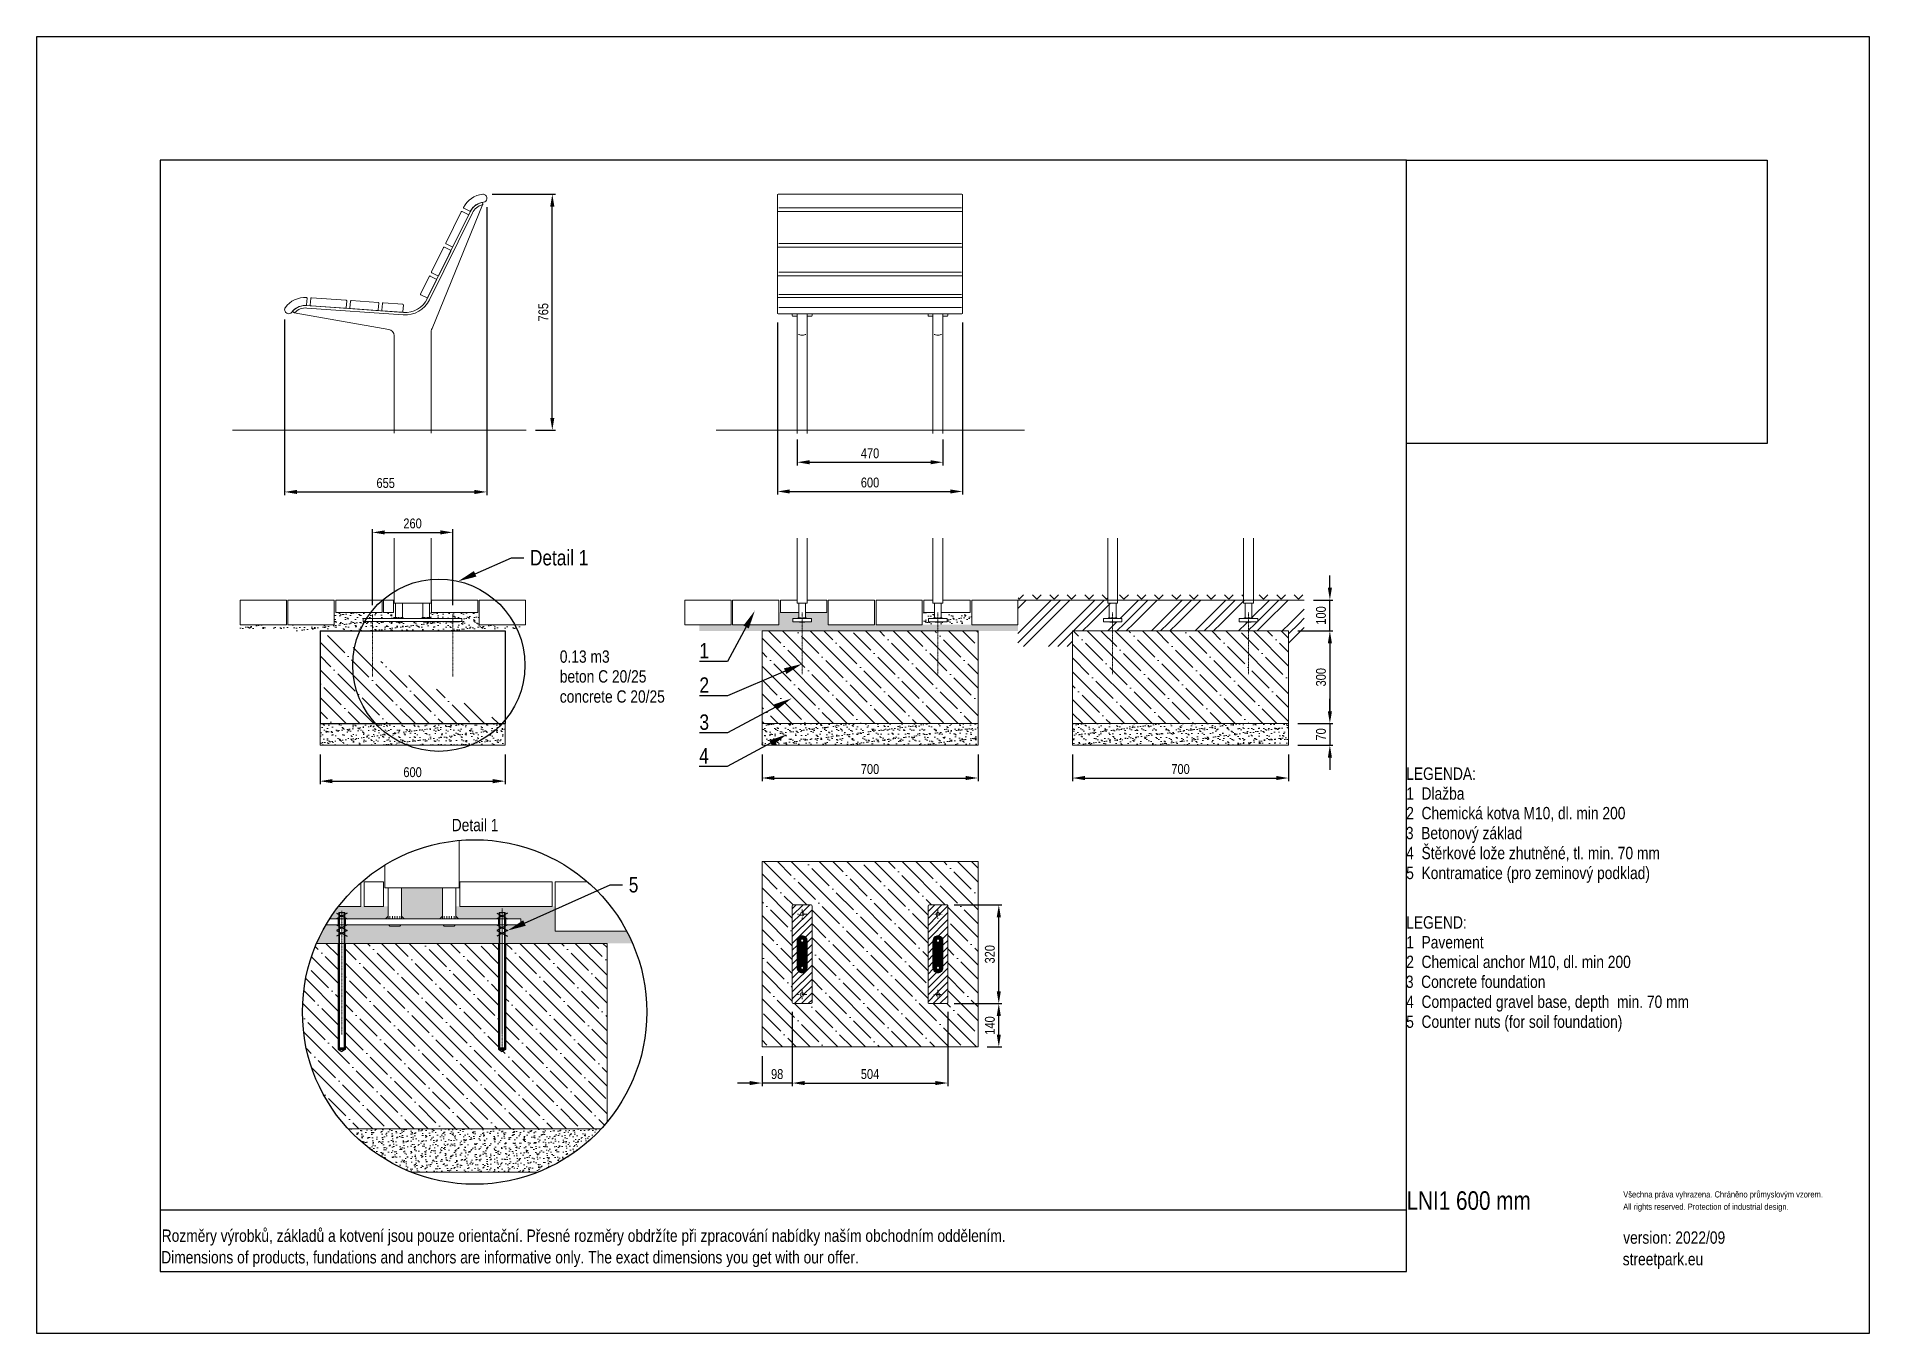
# Model space of a CAD drawing. Header units: millimetres. Extents: x 5064 to 11004, y 3085 to 7285.
import ezdxf
from ezdxf import colors
from ezdxf.entities.mleader import LeaderData, LeaderLine
from ezdxf.lldxf.tags import DXFTag
from ezdxf.math import Vec2, Vec3

# ---------------------------------------------------------------- set-up
doc = ezdxf.new("R2010")
doc.units = ezdxf.units.MM
doc.header["$LTSCALE"] = 0.3
doc.header["$XCLIPFRAME"] = 2
doc.linetypes.add('DashDot', pattern=[15, 9, -3, 0, -3])
doc.layers.add('Nekreslit', color=6, linetype='Continuous', plot=False)
doc.layers.add('SRAFY', color=251, linetype='Continuous', lineweight=13)
doc.styles.add('SEACAD_Arial', font='arial.ttf', dxfattribs={"width": 0.8})
tags = doc.linetypes.add('HIDDEN2', pattern=[4.7625, 3.175, -1.5875]).pattern_tags.tags
tags[6:7] = [DXFTag(74, 4), DXFTag(75, 0), DXFTag(340, '0'), DXFTag(46, 0.0), DXFTag(50, 0.0), DXFTag(44, 0.0), DXFTag(45, 0.0)]
tags[4:5] = [DXFTag(74, 4), DXFTag(75, 0), DXFTag(340, '0'), DXFTag(46, 0.0), DXFTag(50, 0.0), DXFTag(44, 0.0), DXFTag(45, 0.0)]
doc.dimstyles.new('ISO-25', dxfattribs={"dimtxt": 1.6, "dimasz": 2, "dimexe": 0.5, "dimexo": 1.5, "dimtad": 1, "dimdec": 0, "dimtxsty": 'SEACAD_Arial', "dimcen": 2, "dimadec": 0, "dimazin": 0, "dimtfac": 1, "dimtdec": 0, "dimtmove": 0, "dimatfit": 3, "dimfxl": 1, "dimarcsym": 0})
picture_1 = doc.add_image_def('image1.jpg', size_in_pixel=(1600, 1200))
pattern_1 = [(135, (403.735, 0), (-2.245064, -2.245064), [])]

msp = doc.modelspace()

# ---------------------------------------------------------------- texts
at = {"style": 'SEACAD_Arial', "width": 0.8}
for s, height, p in [('0.13 m3', 40, (6760, 5257.4)), ('beton C 20/25', 40, (6760, 5193.1)), ('concrete C 20/25', 40, (6760, 5128)), ('LEGENDA:', 40, (9503.3, 4878.1)), ('1  Dlažba', 40, (9503.3, 4813.8)), ('2  Chemická kotva M10, dl. min 200', 40, (9503.3, 4750.3)), ('3  Betonový základ', 40, (9502.2, 4685.8)), ('4  Štěrkové lože zhutněné, tl. min. 70 mm', 40, (9503.3, 4621.1)), ('5  Kontramatice (pro zeminový podklad)', 40, (9503.3, 4556.5)), ('LEGEND:', 40, (9503.3, 4396.4)), ('1  Pavement', 40, (9503.3, 4332.1)), ('2  Chemical anchor M10, dl. min 200', 40, (9503.3, 4268.6)), ('3  Concrete foundation', 40, (9502.2, 4204)), ('4  Compacted gravel base, depth  min. 70 mm', 40, (9503.3, 4139.3)), ('5  Counter nuts (for soil foundation)', 40, (9503.3, 4074.7)), ('LNI1 600 mm ', 60, (9504.4, 3485.3)), ('Všechna práva vyhrazena. Chráněno průmyslovým vzorem.', 20, (10206.7, 3525.3)), ('All rights reserved. Protection of industrial design.', 20, (10206.7, 3485.3)), ('Rozměry výrobků, základů a kotvení jsou pouze orientační. Přesné rozměry obdržíte při zpracování nabídky naším obchodním oddělením.', 39.9982, (5469.8, 3381.6)), ('version: 2022/09', 40, (10206.7, 3375.5)), ('Dimensions of products, fundations and anchors are informative only. The exact dimensions you get with our offer.', 39.9982, (5468.2, 3311.7)), ('streetpark.eu', 40, (10205.1, 3305.6))]:
    msp.add_text(s, height=height, dxfattribs=at).set_placement(p)
at = {"insert": (6409.7, 4751.7), "char_height": 40, "attachment_point": 1, "style": 'SEACAD_Arial'}
msp.add_mtext_dynamic_manual_height_columns('Detail 1', width=226.121, gutter_width=200, heights=[0], dxfattribs=at)

# ---------------------------------------------------------------- blocks, each defined once
blk = doc.blocks.new('*D135')
at = {"color": 0, "lineweight": -2, "transparency": 16777216}
for p, q in [((9151.8, 5360.5), (9265.9, 5360.5)), ((9255.9, 5320.5), (9255.9, 5100.3)), ((9151.9, 5060.3), (9265.9, 5060.3))]:
    blk.add_line(p, q, dxfattribs=at)
at = {"color": 0, "transparency": 16777216}
for points in [[(9249.3, 5320.5), (9262.6, 5320.5), (9255.9, 5360.5)], [(9249.3, 5100.3), (9262.6, 5100.3), (9255.9, 5060.3)]]:
    blk.add_solid(points, dxfattribs=at)
at = {"layer": 'Defpoints', "color": 0, "transparency": 16777216}
for p in [(9121.8, 5360.5), (9121.9, 5060.3), (9255.9, 5060.3)]:
    blk.add_point(p, dxfattribs=at)
at = {"color": 0, "transparency": 16777216, "insert": (9227.1, 5210.4), "char_height": 32, "attachment_point": 5, "rotation": 90, "style": 'SEACAD_Arial'}
blk.add_mtext('300', dxfattribs=at)
blk = doc.blocks.new('*D136')
at = {"color": 0, "lineweight": -2, "transparency": 16777216}
for p, q in [((9255.9, 5100.3), (9255.9, 5140.3)), ((9151.9, 5060.3), (9265.9, 5060.3)), ((9255.9, 5060.3), (9255.9, 4990.3)), ((9151.9, 4990.3), (9265.9, 4990.3)), ((9255.9, 4950.3), (9255.9, 4910.3))]:
    blk.add_line(p, q, dxfattribs=at)
at = {"color": 0, "transparency": 16777216}
for points in [[(9249.3, 5100.3), (9262.6, 5100.3), (9255.9, 5060.3)], [(9249.3, 4950.3), (9262.6, 4950.3), (9255.9, 4990.3)]]:
    blk.add_solid(points, dxfattribs=at)
at = {"layer": 'Defpoints', "color": 0, "transparency": 16777216}
for p in [(9121.9, 5060.3), (9121.9, 4990.3), (9255.9, 4990.3)]:
    blk.add_point(p, dxfattribs=at)
at = {"color": 0, "transparency": 16777216, "insert": (9227.1, 5025.3), "char_height": 32, "attachment_point": 5, "rotation": 90, "style": 'SEACAD_Arial'}
blk.add_mtext('70', dxfattribs=at)
blk = doc.blocks.new('*D137')
at = {"color": 0, "lineweight": -2, "transparency": 16777216}
for p, q in [((7415.5, 4960.3), (7415.5, 4874)), ((8115.5, 4960.3), (8115.5, 4874)), ((7455.5, 4884), (8075.5, 4884))]:
    blk.add_line(p, q, dxfattribs=at)
at = {"color": 0, "transparency": 16777216}
for points in [[(7455.5, 4890.7), (7455.5, 4877.3), (7415.5, 4884)], [(8075.5, 4890.7), (8075.5, 4877.3), (8115.5, 4884)]]:
    blk.add_solid(points, dxfattribs=at)
at = {"layer": 'Defpoints', "color": 0, "transparency": 16777216}
for p in [(7415.5, 4990.3), (8115.5, 4990.3), (8115.5, 4884)]:
    blk.add_point(p, dxfattribs=at)
at = {"color": 0, "transparency": 16777216, "insert": (7765.5, 4912.8), "char_height": 32, "attachment_point": 5, "style": 'SEACAD_Arial'}
blk.add_mtext('700', dxfattribs=at)
blk = doc.blocks.new('*D133')
at = {"color": 0, "lineweight": -2, "transparency": 16777216}
for p, q in [((9255.9, 5500.4), (9255.9, 5540.4)), ((9202.5, 5460.4), (9265.9, 5460.4)), ((9255.9, 5360.5), (9255.9, 5460.4)), ((9151.8, 5360.5), (9265.9, 5360.5)), ((9255.9, 5320.5), (9255.9, 5280.5))]:
    blk.add_line(p, q, dxfattribs=at)
at = {"color": 0, "transparency": 16777216}
for points in [[(9249.3, 5500.4), (9262.6, 5500.4), (9255.9, 5460.4)], [(9249.3, 5320.5), (9262.6, 5320.5), (9255.9, 5360.5)]]:
    blk.add_solid(points, dxfattribs=at)
at = {"layer": 'Defpoints', "color": 0, "transparency": 16777216}
for p in [(9172.5, 5460.4), (9255.9, 5460.4), (9121.8, 5360.5)]:
    blk.add_point(p, dxfattribs=at)
at = {"color": 0, "transparency": 16777216, "insert": (9227.1, 5410.5), "char_height": 32, "attachment_point": 5, "rotation": 90, "style": 'SEACAD_Arial'}
blk.add_mtext('100', dxfattribs=at)
blk = doc.blocks.new('*D138')
at = {"color": 0, "lineweight": -2, "transparency": 16777216}
for p, q in [((5982.8, 4960.1), (5982.8, 4863.8)), ((6582.8, 4960.1), (6582.8, 4863.8)), ((6022.8, 4873.8), (6542.8, 4873.8))]:
    blk.add_line(p, q, dxfattribs=at)
at = {"color": 0, "transparency": 16777216}
for points in [[(6022.8, 4880.5), (6022.8, 4867.1), (5982.8, 4873.8)], [(6542.8, 4880.5), (6542.8, 4867.1), (6582.8, 4873.8)]]:
    blk.add_solid(points, dxfattribs=at)
at = {"layer": 'Defpoints', "color": 0, "transparency": 16777216}
for p in [(5982.8, 4990.1), (6582.8, 4990.1), (6582.8, 4873.8)]:
    blk.add_point(p, dxfattribs=at)
at = {"color": 0, "transparency": 16777216, "insert": (6282.8, 4902.7), "char_height": 32, "attachment_point": 5, "style": 'SEACAD_Arial'}
blk.add_mtext('600', dxfattribs=at)
blk = doc.blocks.new('*D141')
at = {"color": 0, "lineweight": -2, "transparency": 16777216}
for p, q in [((6523.3, 6733.1), (6523.3, 5800.6)), ((5868.2, 6369.6), (5868.2, 5800.6)), ((5908.2, 5810.6), (6483.3, 5810.6))]:
    blk.add_line(p, q, dxfattribs=at)
at = {"color": 0, "transparency": 16777216}
for points in [[(5908.2, 5817.3), (5908.2, 5803.9), (5868.2, 5810.6)], [(6483.3, 5817.3), (6483.3, 5803.9), (6523.3, 5810.6)]]:
    blk.add_solid(points, dxfattribs=at)
at = {"layer": 'Defpoints', "color": 0, "transparency": 16777216}
for p in [(6523.3, 6763.1), (5868.2, 6399.6), (6523.3, 5810.6)]:
    blk.add_point(p, dxfattribs=at)
at = {"color": 0, "transparency": 16777216, "insert": (6195.7, 5839.4), "char_height": 32, "attachment_point": 5, "style": 'SEACAD_Arial'}
blk.add_mtext('655', dxfattribs=at)
blk = doc.blocks.new('*D142')
at = {"color": 0, "lineweight": -2, "transparency": 16777216}
for p, q in [((6541.3, 6775.1), (6745.7, 6775.1)), ((6735.7, 6050.4), (6735.7, 6735.1)), ((6681.2, 6010.4), (6745.7, 6010.4))]:
    blk.add_line(p, q, dxfattribs=at)
at = {"color": 0, "transparency": 16777216}
for points in [[(6729, 6735.1), (6742.3, 6735.1), (6735.7, 6775.1)], [(6729, 6050.4), (6742.3, 6050.4), (6735.7, 6010.4)]]:
    blk.add_solid(points, dxfattribs=at)
at = {"layer": 'Defpoints', "color": 0, "transparency": 16777216}
for p in [(6511.3, 6775.1), (6735.7, 6775.1), (6651.2, 6010.4)]:
    blk.add_point(p, dxfattribs=at)
at = {"color": 0, "transparency": 16777216, "insert": (6706.8, 6392.8), "char_height": 32, "attachment_point": 5, "rotation": 90, "style": 'SEACAD_Arial'}
blk.add_mtext('765', dxfattribs=at)
blk = doc.blocks.new('*D143')
at = {"color": 0, "lineweight": -2, "transparency": 16777216}
for p, q in [((6152.8, 5443.4), (6152.8, 5689.6)), ((6192.8, 5679.6), (6372.8, 5679.6)), ((6412.8, 5443.4), (6412.8, 5689.6))]:
    blk.add_line(p, q, dxfattribs=at)
at = {"color": 0, "transparency": 16777216}
for points in [[(6192.8, 5686.2), (6192.8, 5672.9), (6152.8, 5679.6)], [(6372.8, 5686.2), (6372.8, 5672.9), (6412.8, 5679.6)]]:
    blk.add_solid(points, dxfattribs=at)
at = {"layer": 'Defpoints', "color": 0, "transparency": 16777216}
for p in [(6412.8, 5679.6), (6152.8, 5413.4), (6412.8, 5413.4)]:
    blk.add_point(p, dxfattribs=at)
at = {"color": 0, "transparency": 16777216, "insert": (6282.8, 5708.4), "char_height": 32, "attachment_point": 5, "style": 'SEACAD_Arial'}
blk.add_mtext('260', dxfattribs=at)
blk = doc.blocks.new('*D144')
at = {"color": 0, "lineweight": -2, "transparency": 16777216}
for p, q in [((7465.5, 6359.9), (7465.5, 5802.1)), ((8065.5, 6359.9), (8065.5, 5802.1)), ((7505.5, 5812.1), (8025.5, 5812.1))]:
    blk.add_line(p, q, dxfattribs=at)
at = {"color": 0, "transparency": 16777216}
for points in [[(7505.5, 5818.8), (7505.5, 5805.5), (7465.5, 5812.1)], [(8025.5, 5818.8), (8025.5, 5805.5), (8065.5, 5812.1)]]:
    blk.add_solid(points, dxfattribs=at)
at = {"layer": 'Defpoints', "color": 0, "transparency": 16777216}
for p in [(7465.5, 6389.9), (8065.5, 6389.9), (8065.5, 5812.1)]:
    blk.add_point(p, dxfattribs=at)
at = {"color": 0, "transparency": 16777216, "insert": (7765.5, 5841), "char_height": 32, "attachment_point": 5, "style": 'SEACAD_Arial'}
blk.add_mtext('600', dxfattribs=at)
blk = doc.blocks.new('*D145')
at = {"color": 0, "lineweight": -2, "transparency": 16777216}
for p, q in [((7529.5, 5980.4), (7529.5, 5896.8)), ((8001.5, 5980.4), (8001.5, 5896.8)), ((7569.5, 5906.8), (7961.5, 5906.8))]:
    blk.add_line(p, q, dxfattribs=at)
at = {"color": 0, "transparency": 16777216}
for points in [[(7569.5, 5913.5), (7569.5, 5900.1), (7529.5, 5906.8)], [(7961.5, 5913.5), (7961.5, 5900.1), (8001.5, 5906.8)]]:
    blk.add_solid(points, dxfattribs=at)
at = {"layer": 'Defpoints', "color": 0, "transparency": 16777216}
for p in [(7529.5, 6010.4), (8001.5, 6010.4), (8001.5, 5906.8)]:
    blk.add_point(p, dxfattribs=at)
at = {"color": 0, "transparency": 16777216, "insert": (7765.5, 5935.6), "char_height": 32, "attachment_point": 5, "style": 'SEACAD_Arial'}
blk.add_mtext('470', dxfattribs=at)
blk = doc.blocks.new('*D148')
at = {"color": 0, "lineweight": -2, "transparency": 16777216}
for p, q in [((7513.5, 4127.1), (7513.5, 3886)), ((8017.5, 4127.1), (8017.5, 3886)), ((7553.5, 3896), (7977.5, 3896))]:
    blk.add_line(p, q, dxfattribs=at)
at = {"color": 0, "transparency": 16777216}
for points in [[(7553.5, 3902.6), (7553.5, 3889.3), (7513.5, 3896)], [(7977.5, 3902.6), (7977.5, 3889.3), (8017.5, 3896)]]:
    blk.add_solid(points, dxfattribs=at)
at = {"layer": 'Defpoints', "color": 0, "transparency": 16777216}
for p in [(7513.5, 4157.1), (8017.5, 4157.1), (8017.5, 3896)]:
    blk.add_point(p, dxfattribs=at)
at = {"color": 0, "transparency": 16777216, "insert": (7765.5, 3924.8), "char_height": 32, "attachment_point": 5, "style": 'SEACAD_Arial'}
blk.add_mtext('504', dxfattribs=at)
blk = doc.blocks.new('*D149')
at = {"color": 0, "lineweight": -2, "transparency": 16777216}
for p, q in [((8038.5, 4473.1), (8192.8, 4473.1)), ((8182.8, 4193.1), (8182.8, 4433.1)), ((8038.5, 4153.1), (8192.8, 4153.1))]:
    blk.add_line(p, q, dxfattribs=at)
at = {"color": 0, "transparency": 16777216}
for points in [[(8176.2, 4433.1), (8189.5, 4433.1), (8182.8, 4473.1)], [(8176.2, 4193.1), (8189.5, 4193.1), (8182.8, 4153.1)]]:
    blk.add_solid(points, dxfattribs=at)
at = {"layer": 'Defpoints', "color": 0, "transparency": 16777216}
for p in [(8008.5, 4473.1), (8182.8, 4473.1), (8008.5, 4153.1)]:
    blk.add_point(p, dxfattribs=at)
at = {"color": 0, "transparency": 16777216, "insert": (8154, 4313.1), "char_height": 32, "attachment_point": 5, "rotation": 90, "style": 'SEACAD_Arial'}
blk.add_mtext('320', dxfattribs=at)
blk = doc.blocks.new('*D151')
at = {"color": 0, "lineweight": -2, "transparency": 16777216}
for p, q in [((8421.9, 4960.3), (8421.9, 4874)), ((9121.9, 4960.3), (9121.9, 4874)), ((8461.9, 4884), (9081.9, 4884))]:
    blk.add_line(p, q, dxfattribs=at)
at = {"color": 0, "transparency": 16777216}
for points in [[(8461.9, 4890.7), (8461.9, 4877.3), (8421.9, 4884)], [(9081.9, 4890.7), (9081.9, 4877.3), (9121.9, 4884)]]:
    blk.add_solid(points, dxfattribs=at)
at = {"layer": 'Defpoints', "color": 0, "transparency": 16777216}
for p in [(8421.9, 4990.3), (9121.9, 4990.3), (9121.9, 4884)]:
    blk.add_point(p, dxfattribs=at)
at = {"color": 0, "transparency": 16777216, "insert": (8771.9, 4912.8), "char_height": 32, "attachment_point": 5, "style": 'SEACAD_Arial'}
blk.add_mtext('700', dxfattribs=at)
blk = doc.blocks.new('*D152')
at = {"color": 0, "lineweight": -2, "transparency": 16777216}
for p, q in [((8038.5, 4153.1), (8192.8, 4153.1)), ((8182.8, 4053.1), (8182.8, 4113.1)), ((8145.5, 4013.1), (8192.8, 4013.1))]:
    blk.add_line(p, q, dxfattribs=at)
at = {"color": 0, "transparency": 16777216}
for points in [[(8176.2, 4113.1), (8189.5, 4113.1), (8182.8, 4153.1)], [(8176.2, 4053.1), (8189.5, 4053.1), (8182.8, 4013.1)]]:
    blk.add_solid(points, dxfattribs=at)
at = {"layer": 'Defpoints', "color": 0, "transparency": 16777216}
for p in [(8008.5, 4153.1), (8182.8, 4153.1), (8115.5, 4013.1)]:
    blk.add_point(p, dxfattribs=at)
at = {"color": 0, "transparency": 16777216, "insert": (8154, 4082.4), "char_height": 32, "attachment_point": 5, "rotation": 90, "style": 'SEACAD_Arial'}
blk.add_mtext('140', dxfattribs=at)
blk = doc.blocks.new('*D153')
at = {"color": 0, "lineweight": -2, "transparency": 16777216}
for p, q in [((7513.5, 4127.1), (7513.5, 3886)), ((7415.5, 3983.1), (7415.5, 3886)), ((7375.5, 3896), (7335.5, 3896)), ((7513.5, 3896), (7415.5, 3896)), ((7553.5, 3896), (7593.5, 3896))]:
    blk.add_line(p, q, dxfattribs=at)
at = {"color": 0, "transparency": 16777216}
for points in [[(7375.5, 3902.6), (7375.5, 3889.3), (7415.5, 3896)], [(7553.5, 3902.6), (7553.5, 3889.3), (7513.5, 3896)]]:
    blk.add_solid(points, dxfattribs=at)
at = {"layer": 'Defpoints', "color": 0, "transparency": 16777216}
for p in [(7513.5, 4157.1), (7415.5, 4013.1), (7415.5, 3896)]:
    blk.add_point(p, dxfattribs=at)
at = {"color": 0, "transparency": 16777216, "insert": (7464.5, 3924.8), "char_height": 32, "attachment_point": 5, "style": 'SEACAD_Arial'}
blk.add_mtext('98', dxfattribs=at)

# ---------------------------------------------------------------- dimensions: what is measured, and where the dimension line sits
for base, p1, p2, picture, middle in [((6735.7, 6775.1), (6651.2, 6010.4), (6511.3, 6775.1), '*D142', (6706.8, 6392.8)), ((9255.9, 5460.4), (9121.8, 5360.5), (9172.5, 5460.4), '*D133', (9227.1, 5410.5)), ((8182.8, 4473.1), (8008.5, 4153.1), (8008.5, 4473.1), '*D149', (8154, 4313.1))]:
    dim = msp.add_linear_dim(base=base, p1=p1, p2=p2, angle=90, dimstyle='ISO-25')
    dim.commit()
    dim.dimension.update_dxf_attribs({"geometry": picture, "text_midpoint": middle})
for base, p1, p2, picture, middle in [((6523.3, 5810.6), (5868.2, 6399.6), (6523.3, 6763.1), '*D141', (6195.7, 5839.4)), ((8065.5, 5812.1), (7465.5, 6389.9), (8065.5, 6389.9), '*D144', (7765.5, 5841)), ((6412.8, 5679.6), (6152.8, 5413.4), (6412.8, 5413.4), '*D143', (6282.8, 5708.4)), ((6582.8, 4873.8), (5982.8, 4990.1), (6582.8, 4990.1), '*D138', (6282.8, 4902.7)), ((7415.5, 3896), (7513.5, 4157.1), (7415.5, 4013.1), '*D153', (7464.5, 3924.8)), ((8017.5, 3896), (7513.5, 4157.1), (8017.5, 4157.1), '*D148', (7765.5, 3924.8))]:
    dim = msp.add_linear_dim(base=base, p1=p1, p2=p2, dimstyle='ISO-25')
    dim.commit()
    dim.dimension.update_dxf_attribs({"geometry": picture, "text_midpoint": middle})
dim = msp.add_linear_dim(base=(8001.5, 5906.8), p1=(7529.5, 6010.4), p2=(8001.5, 6010.4), dimstyle='ISO-25', override={"dimrnd": 10})
dim.commit()
dim.dimension.update_dxf_attribs({"geometry": '*D145', "text_midpoint": (7765.5, 5906.8), "dimtype": 160})
for base, p1, p2, override, picture, middle in [((9255.9, 5060.3), (9121.8, 5360.5), (9121.9, 5060.3), {"dimscale": 0}, '*D135', (9227.1, 5210.4)), ((9255.9, 4990.3), (9121.9, 5060.3), (9121.9, 4990.3), {"dimscale": 0, "dimtmove": 1}, '*D136', (9227.1, 5025.3))]:
    dim = msp.add_linear_dim(base=base, p1=p1, p2=p2, angle=90, dimstyle='ISO-25', override=override)
    dim.commit()
    dim.dimension.update_dxf_attribs({"geometry": picture, "text_midpoint": middle})
for base, p1, p2, picture, middle in [((8115.5, 4884), (7415.5, 4990.3), (8115.5, 4990.3), '*D137', (7765.5, 4912.8)), ((9121.9, 4884), (8421.9, 4990.3), (9121.9, 4990.3), '*D151', (8771.9, 4912.8))]:
    dim = msp.add_linear_dim(base=base, p1=p1, p2=p2, dimstyle='ISO-25', override={"dimscale": 0, "dimtix": 0, "dimtofl": 1, "dimtmove": 0, "dimatfit": 3})
    dim.commit()
    dim.dimension.update_dxf_attribs({"geometry": picture, "text_midpoint": middle})
dim = msp.add_linear_dim(base=(8182.8, 4153.1), p1=(8115.5, 4013.1), p2=(8008.5, 4153.1), angle=90, dimstyle='ISO-25')
dim.commit()
dim.dimension.update_dxf_attribs({"geometry": '*D152', "text_midpoint": (8182.8, 4082.4), "dimtype": 160})

# ---------------------------------------------------------------- hatches: boundary and pattern name
at = {"lineweight": 5, "true_color": 0x939598}
h = msp.add_hatch(dxfattribs=at)
h.set_pattern_fill('AR-SAND', color=252, scale=0.5)
h.paths.add_polyline_path([(7415.5, 5060.3), (7415.5, 4990.3), (8115.5, 4990.3), (8115.5, 5060.3)])
at = {"layer": 'SRAFY'}
h = msp.add_hatch(dxfattribs=at)
h.set_pattern_fill('TERACO', color=256, scale=20)
h.set_pattern_definition([(45, (782.084, 145.79), (-28.28427, 28.28427), [20, -20]), (135, (838.653, 145.79), (-28.28427, -28.28427), [20, -20])])
h.paths.add_polyline_path([(8535.9, 5460.5), (8535.9, 5483.5), (8245.1, 5483.5), (8245.1, 5460.4)])
h.paths.add_polyline_path([(9007.9, 5483.5), (9007.9, 5460.5), (9172.5, 5460.5), (9172.5, 5483.5)])
h.paths.add_polyline_path([(8975.9, 5460.5), (8975.9, 5483.5), (8567.9, 5483.5), (8567.9, 5460.5)])
at = {"layer": 'SRAFY', "true_color": 0x939598, "transparency": 33554610}
h = msp.add_hatch(dxfattribs=at)
h.set_pattern_fill('AR-SAND', color=252, scale=0.5)
h.set_pattern_definition([(37.5, (403.735, 0), (-0.800016, 24.47066), [0, -19.304, 0, -21.59, 0, -20.6375]), (7.5, (403.735, 0), (22.47616, 35.84126), [0, -10.414, 0, -17.399, 0, -6.6675]), (327.5, (388.114, 0), (39.54962, 0.07186), [0, -6.35, 0, -22.86, 0, -29.845]), (317.5, (388.114, 0), (38.17782, 11.14647), [0, -3.175, 0, -14.986, 0, -17.145])])
h.paths.add_polyline_path([(6122.8, 5400.5), (6223.8, 5400.5), (6227.8, 5404.5), (6227.8, 5420.4), (6028.8, 5420.4), (6028.8, 5380.4), (5868.1, 5380.4), (5868.1, 5360.4), (5982.8, 5360.4), (6152.8, 5360.5), (6152.8, 5390.5), (6122.8, 5390.5)])
h.paths.add_polyline_path([(5868.1, 5380.4), (5723.8, 5380.4), (5723.8, 5360.4), (5868.1, 5360.4)])
h.paths.add_polyline_path([(6282.8, 5388.5), (6229.8, 5388.5), (6229.8, 5390.5), (6152.8, 5390.5), (6152.8, 5360.5), (6282.8, 5360.5)])
h.paths.add_polyline_path([(6412.8, 5390.5), (6335.8, 5390.5), (6335.8, 5388.5), (6282.8, 5388.5), (6282.8, 5360.5), (6412.8, 5360.5)])
h.paths.add_polyline_path([(6648.8, 5380.4), (6498.8, 5380.4), (6498.8, 5420.4), (6412.8, 5420.4), (6412.8, 5400.5), (6442.8, 5400.5), (6442.8, 5390.5), (6412.8, 5390.5), (6412.8, 5360.5), (6582.8, 5360.5), (6648.8, 5360.5)])
h.paths.add_polyline_path([(6412.8, 5413.4), (6412.8, 5420.4), (6337.8, 5420.4), (6337.8, 5404.5), (6341.8, 5400.5), (6412.8, 5400.5)])
h = msp.add_hatch(dxfattribs=at)
h.set_pattern_fill('AR-SAND', color=252, scale=0.5)
edge = h.paths.add_edge_path()
edge.add_line((7534.5, 5420.4), (7470, 5420.4))
edge.add_line((7470, 5420.4), (7470, 5380.4))
edge.add_line((7470, 5380.4), (7545.5, 5380.4))
edge.add_line((7545.5, 5380.4), (7545.5, 5388.4))
edge.add_line((7545.5, 5388.4), (7537.5, 5388.4))
edge.add_arc((7537.5, 5389.4), 1, 180, 270, ccw=False)
edge.add_line((7536.5, 5389.4), (7536.5, 5390.4))
edge.add_line((7536.5, 5390.4), (7515.5, 5390.4))
edge.add_line((7515.5, 5390.4), (7515.5, 5400.4))
edge.add_line((7515.5, 5400.4), (7530.5, 5400.4))
edge.add_line((7530.5, 5400.4), (7534.5, 5404.4))
edge.add_line((7534.5, 5404.4), (7534.5, 5420.4))
edge = h.paths.add_edge_path()
edge.add_line((7630, 5420.4), (7556.5, 5420.4))
edge.add_line((7556.5, 5420.4), (7556.5, 5404.4))
edge.add_line((7556.5, 5404.4), (7560.5, 5400.4))
edge.add_line((7560.5, 5400.4), (7575.5, 5400.4))
edge.add_line((7575.5, 5400.4), (7575.5, 5390.4))
edge.add_line((7575.5, 5390.4), (7554.5, 5390.4))
edge.add_line((7554.5, 5390.4), (7554.5, 5389.4))
edge.add_arc((7553.5, 5389.4), 1, -90, 0, ccw=False)
edge.add_line((7553.5, 5388.4), (7545.5, 5388.4))
edge.add_line((7545.5, 5388.4), (7545.5, 5380.4))
edge.add_line((7545.5, 5380.4), (7630, 5380.4))
edge.add_line((7630, 5380.4), (7630, 5420.4))
h.paths.add_polyline_path([(7212.5, 5380.4), (7212.5, 5360.5), (7243.1, 5360.4), (7363, 5360.3), (7363, 5380.4)])
h.paths.add_polyline_path([(8245.2, 5360.1), (8245.2, 5380.4), (7363, 5380.4), (7363, 5360.3), (7493, 5360.1)])
h = msp.add_hatch(dxfattribs=at)
h.set_pattern_fill('AR-SAND', color=252, scale=0.5)
h.paths.add_polyline_path([(8095, 5420.4), (7996.5, 5420.4), (7996.5, 5404.4), (8000.5, 5400.4), (8015.5, 5400.4), (8015.5, 5390.4), (7994.5, 5390.4), (7994.5, 5389.4, -0.414214), (7993.5, 5388.4), (7985.5, 5388.4), (7985.5, 5380.4), (8095, 5380.4)])
h.paths.add_polyline_path([(7974.5, 5420.4), (7935, 5420.4), (7935, 5380.4), (7985.5, 5380.4), (7985.5, 5388.4), (7977.5, 5388.4, -0.414214), (7976.5, 5389.4), (7976.5, 5390.4), (7955.5, 5390.4), (7955.5, 5400.4), (7970.5, 5400.4), (7974.5, 5404.4)])
at = {"layer": 'SRAFY'}
h = msp.add_hatch(dxfattribs=at)
h.set_pattern_fill('GOST_GROUND', color=256, scale=10)
h.set_pattern_definition([(45, (782.02, 152.08), (141.4214, -9e-15), [200]), (45, (812.02, 152.08), (141.4214, -9e-15), [200]), (45, (842.02, 152.08), (141.4214, -9e-15), [200])])
h.paths.add_polyline_path([(8581.9, 5400.4), (8581.9, 5390.4), (8521.9, 5390.4), (8521.9, 5400.4)])
h.paths.add_polyline_path([(8961.9, 5390.4), (8961.9, 5400.4), (9021.9, 5400.4), (9021.9, 5390.4)])
h.paths.add_polyline_path([(8535.9, 5450.4), (8535.9, 5460.5), (8245.1, 5460.4), (8245, 5310), (8421.8, 5310), (8421.9, 5360.4), (9121.9, 5360.5), (9121.8, 5319.3), (9172.5, 5319.3), (9172.5, 5460.5), (8567.9, 5460.5), (8567.9, 5450.4)])
at = {"layer": 'SRAFY', "true_color": 0x939598, "transparency": 33554610}
h = msp.add_hatch(dxfattribs=at)
h.set_pattern_fill('ANSI35', color=252, scale=10, angle=90)
h.set_pattern_definition([(135, (461.39, -200), (-44.9013, -44.9013), []), (135, (461.39, -155.1), (-44.9013, -44.9013), [79.375, -15.875, 0, -15.875])])
edge = h.paths.add_edge_path()
edge.add_line((6582.8, 5310.4), (6582.8, 5060.1))
edge.add_line((5982.8, 5360.4), (6582.8, 5360.5))
edge.add_line((5982.8, 5360.4), (5982.8, 5060.1))
edge.add_line((5982.8, 5060.1), (6582.8, 5060.2))
h = msp.add_hatch(dxfattribs=at)
h.set_pattern_fill('ANSI35', color=252, scale=10, angle=90)
h.paths.add_polyline_path([(7415.5, 5060.3), (8115.6, 5060.3), (8115.5, 5360.3), (7415.5, 5360.6)])
h = msp.add_hatch(dxfattribs=at)
h.set_pattern_fill('ANSI35', color=252, scale=10, angle=90)
h.paths.add_polyline_path([(8421.9, 5060.3), (9121.9, 5060.3), (9121.8, 5360.3), (8421.9, 5360.6)])
h = msp.add_hatch(dxfattribs=at)
h.set_pattern_fill('AR-SAND', color=252, scale=0.5)
edge = h.paths.add_edge_path()
edge.add_line((5982.8, 4990.1), (6582.8, 4990.1))
edge.add_line((5982.8, 5060.1), (5982.8, 4990.1))
edge.add_line((5982.8, 5060.1), (6582.8, 5060.2))
edge.add_line((6582.8, 5060.1), (6582.8, 4990.1))
h = msp.add_hatch(dxfattribs=at)
h.set_pattern_fill('AR-SAND', color=252, scale=0.5)
h.paths.add_polyline_path([(8421.9, 5060.3), (8421.9, 4990.3), (9121.9, 4990.3), (9121.9, 5060.3)])
h = msp.add_hatch(dxfattribs=at)
h.set_pattern_fill('ANSI35', color=252, scale=10, angle=90)
h.paths.add_polyline_path([(7415.5, 4613.1), (7415.5, 4013.1), (8115.5, 4013.1), (8115.5, 4613.1)])
h.paths.add_polyline_path([(7518.6, 4153.3), (7573.5, 4153.1, 0.414214), (7577.5, 4157.1), (7577.5, 4469.1, 0.414214), (7573.5, 4473.1), (7517.5, 4473.1, 0.419938), (7513.5, 4469), (7513.5, 4157.1, 0.498282)], flags=16)
h.paths.add_polyline_path([(7958.6, 4153.3), (8013.5, 4153.1, 0.414214), (8017.5, 4157.1), (8017.5, 4469.1, 0.414214), (8013.5, 4473.1), (7957.5, 4473.1, 0.419938), (7953.5, 4469), (7953.5, 4157.1, 0.498282)], flags=16)
h.paths.add_polyline_path([(7539.5, 4443.1, -1), (7551.5, 4443.1, -1)], flags=0)
h.paths.add_polyline_path([(7991.5, 4443.1, -1), (7979.5, 4443.1, -1)], flags=0)
h.paths.add_polyline_path([(7561.5, 4357.1), (7561.5, 4269.1, -0.414214), (7545.5, 4253.1, -0.414214), (7529.5, 4269.1), (7529.5, 4357.1, -0.414214), (7545.5, 4373.1, -0.414214)], flags=0)
h.paths.add_polyline_path([(7985.5, 4373.1, -0.414214), (8001.5, 4357.1), (8001.5, 4269.1, -0.414214), (7985.5, 4253.1, -0.414214), (7969.5, 4269.1), (7969.5, 4357.1, -0.414214)], flags=0)
h.paths.add_polyline_path([(7556.5, 4357.1, -1), (7534.5, 4357.1, -1)], flags=0)
h.paths.add_polyline_path([(7996.5, 4357.1, -1), (7974.5, 4357.1, -1)], flags=0)
h.paths.add_polyline_path([(7550.5, 4357.1, -1), (7540.5, 4357.1, -1)], flags=0)
h.paths.add_polyline_path([(7990.5, 4357.1, -1), (7980.5, 4357.1, -1)], flags=0)
h.paths.add_polyline_path([(7556.5, 4269.1, -1), (7534.5, 4269.1, -1)], flags=0)
h.paths.add_polyline_path([(7996.5, 4269.1, -1), (7974.5, 4269.1, -1)], flags=0)
h.paths.add_polyline_path([(7550.5, 4269.1, -1), (7540.5, 4269.1, -1)], flags=0)
h.paths.add_polyline_path([(7990.5, 4269.1, -1), (7980.5, 4269.1, -1)], flags=0)
h.paths.add_polyline_path([(7551.5, 4183.1, -1), (7539.5, 4183.1, -1)], flags=0)
h.paths.add_polyline_path([(7991.5, 4183.1, -1), (7979.5, 4183.1, -1)], flags=0)
at = {"layer": 'SRAFY'}
h = msp.add_hatch(dxfattribs=at)
h.set_pattern_fill('AR-SAND', color=256, scale=0.5)
h.set_pattern_definition([(37.5, (521.495, 2285.207), (-0.800016, 24.47066), [0, -19.304, 0, -21.59, 0, -20.6375]), (7.5, (521.495, 2285.207), (22.47616, 35.84126), [0, -10.414, 0, -17.399, 0, -6.6675]), (327.5, (505.874, 2285.207), (39.54962, 0.07186), [0, -6.35, 0, -22.86, 0, -29.845]), (317.5, (505.874, 2285.207), (38.17782, 11.14647), [0, -3.175, 0, -14.986, 0, -17.145])])
edge = h.paths.add_edge_path()
edge.add_line((6203.4, 4468.2), (6042.9, 4468.2))
edge.add_arc((6483.9, 4126.2), 558, 142.19878, 147.22841)
edge.add_line((6014.7, 4428.2), (6036.2, 4428.2))
edge.add_line((6036.2, 4428.2), (6043.4, 4432.1))
edge.add_line((6043.4, 4432.1), (6043.4, 4446.9))
edge.add_line((6043.4, 4446.9), (6045, 4448.5))
edge.add_line((6045, 4448.5), (6045, 4448.5))
edge.add_line((6045, 4448.5), (6061.8, 4448.5))
edge.add_line((6061.8, 4448.5), (6061.8, 4448.5))
edge.add_line((6061.8, 4448.5), (6063.4, 4446.9))
edge.add_line((6063.4, 4446.9), (6063.4, 4432.1))
edge.add_line((6063.4, 4432.1), (6070.6, 4428.2))
edge.add_line((6070.6, 4428.2), (6195.4, 4428.2))
edge.add_line((6195.4, 4428.2), (6203.4, 4436.2))
edge.add_line((6203.4, 4436.2), (6203.4, 4468.2))
h.paths.add_polyline_path([(6379.4, 4528.2), (6247.4, 4528.2), (6247.4, 4436.2), (6255.4, 4428.2), (6371.4, 4428.2), (6379.4, 4436.2)])
edge = h.paths.add_edge_path()
edge.add_line((6745.5, 4468.2), (6423.4, 4468.2))
edge.add_line((6423.4, 4468.2), (6423.4, 4436.2))
edge.add_line((6423.4, 4436.2), (6431.4, 4428.2))
edge.add_line((6431.4, 4428.2), (6556.2, 4428.2))
edge.add_line((6556.2, 4428.2), (6563.4, 4432.1))
edge.add_line((6563.4, 4432.1), (6563.4, 4446.9))
edge.add_line((6563.4, 4446.9), (6565, 4448.5))
edge.add_line((6565, 4448.5), (6565, 4448.5))
edge.add_line((6565, 4448.5), (6581.8, 4448.5))
edge.add_line((6581.8, 4448.5), (6581.8, 4448.5))
edge.add_line((6581.8, 4448.5), (6583.4, 4446.9))
edge.add_line((6583.4, 4446.9), (6583.4, 4432.1))
edge.add_line((6583.4, 4432.1), (6590.6, 4428.2))
edge.add_line((6590.6, 4428.2), (6633.4, 4428.2))
edge.add_line((6633.4, 4428.2), (6633.4, 4408.2))
edge.add_line((6633.4, 4408.2), (6590.6, 4408.2))
edge.add_line((6590.6, 4408.2), (6583.4, 4404.4))
edge.add_line((6583.4, 4404.4), (6583.4, 4393.7))
edge.add_line((6583.4, 4393.7), (6590.6, 4389.9))
edge.add_line((6590.6, 4389.9), (6583.4, 4386))
edge.add_line((6583.4, 4386), (6583.4, 4348.3))
edge.add_line((6583.4, 4348.3), (6913.4, 4348.3))
edge.add_line((6913.4, 4348.3), (6995.8, 4348.3))
edge.add_arc((6483.9, 4126.2), 558, 23.46037, 28.00605)
edge.add_line((6976.6, 4388.2), (6745.5, 4388.2))
edge.add_line((6745.5, 4388.2), (6745.5, 4468.2))
edge = h.paths.add_edge_path()
edge.add_line((6563.4, 4386), (6556.2, 4389.9))
edge.add_line((6556.2, 4389.9), (6563.4, 4393.7))
edge.add_line((6563.4, 4393.7), (6563.4, 4404.4))
edge.add_line((6563.4, 4404.4), (6556.2, 4408.2))
edge.add_line((6556.2, 4408.2), (6419.4, 4408.2))
edge.add_line((6419.4, 4408.2), (6419.4, 4406.2))
edge.add_arc((6417.4, 4406.2), 2, -90, 0, ccw=False)
edge.add_line((6417.4, 4404.2), (6385.4, 4404.2))
edge.add_arc((6385.4, 4406.2), 2, 180, 270, ccw=False)
edge.add_line((6383.4, 4406.2), (6383.4, 4408.2))
edge.add_line((6383.4, 4408.2), (6243.4, 4408.2))
edge.add_line((6243.4, 4408.2), (6243.4, 4406.2))
edge.add_arc((6241.4, 4406.2), 2, -90, 0, ccw=False)
edge.add_line((6241.4, 4404.2), (6209.4, 4404.2))
edge.add_arc((6209.4, 4406.2), 2, 180, 270, ccw=False)
edge.add_line((6207.4, 4406.2), (6207.4, 4408.2))
edge.add_line((6207.4, 4408.2), (6070.6, 4408.2))
edge.add_line((6070.6, 4408.2), (6063.4, 4404.4))
edge.add_line((6063.4, 4404.4), (6063.4, 4393.7))
edge.add_line((6063.4, 4393.7), (6070.6, 4389.9))
edge.add_line((6070.6, 4389.9), (6063.4, 4386))
edge.add_line((6063.4, 4386), (6063.4, 4348.2))
edge.add_line((6063.4, 4348.2), (6563.4, 4348.3))
edge.add_line((6563.4, 4348.3), (6563.4, 4386))
edge = h.paths.add_edge_path()
edge.add_line((6043.4, 4386), (6036.2, 4389.9))
edge.add_line((6036.2, 4389.9), (6043.4, 4393.7))
edge.add_line((6043.4, 4393.7), (6043.4, 4404.4))
edge.add_line((6043.4, 4404.4), (6036.2, 4408.2))
edge.add_line((6036.2, 4408.2), (6002.4, 4408.2))
edge.add_arc((6483.9, 4126.2), 558, 149.63867, 156.55111)
edge.add_line((5971.9, 4348.2), (6043.4, 4348.2))
edge.add_line((6043.4, 4348.2), (6043.4, 4386))
at = {"layer": 'SRAFY', "true_color": 0x939598, "transparency": 33554610}
h = msp.add_hatch(dxfattribs=at)
h.set_pattern_fill('ANSI31', color=252, scale=5)
h.set_pattern_definition([(45, (403.735, 0), (-11.22532, 11.22532), [])])
h.paths.add_polyline_path([(7577.5, 4469.1, 0.414214), (7573.5, 4473.1), (7517.5, 4473.1, 0.419938), (7513.5, 4469), (7513.5, 4157.1, 0.498282), (7518.6, 4153.3), (7573.5, 4153.1, 0.414214), (7577.5, 4157.1)])
h.paths.add_polyline_path([(7545.5, 4373.1, -0.414214), (7561.5, 4357.1), (7561.5, 4269.1, -0.414214), (7545.5, 4253.1, -0.414214), (7529.5, 4269.1), (7529.5, 4357.1, -0.414214)], flags=16)
h.paths.add_polyline_path([(7556.5, 4357.1, -1), (7534.5, 4357.1, -1)], flags=0)
h.paths.add_polyline_path([(7550.5, 4357.1, -1), (7540.5, 4357.1, -1)], flags=0)
h.paths.add_polyline_path([(7539.5, 4443.1, -1), (7551.5, 4443.1, -1)], flags=16)
h.paths.add_polyline_path([(7556.5, 4269.1, -1), (7534.5, 4269.1, -1)], flags=0)
h.paths.add_polyline_path([(7550.5, 4269.1, -1), (7540.5, 4269.1, -1)], flags=0)
h.paths.add_polyline_path([(7551.5, 4183.1, -1), (7539.5, 4183.1, -1)], flags=16)
h = msp.add_hatch(dxfattribs=at)
h.set_pattern_fill('ANSI31', color=252, scale=5)
h.paths.add_polyline_path([(8017.5, 4469.1, 0.414214), (8013.5, 4473.1), (7985.5, 4473.1), (7985.5, 4449.1, -0.414214), (7991.5, 4443.1, -1), (7979.5, 4443.1, -0.414214), (7985.5, 4449.1), (7985.5, 4473.1), (7957.5, 4473.1, 0.419938), (7953.5, 4469), (7953.5, 4157.1, 0.333306), (7956.4, 4153.3), (8013.5, 4153.1, 0.414214), (8017.5, 4157.1)])
h.paths.add_polyline_path([(8001.5, 4357.1), (8001.5, 4269.1, -0.414214), (7985.5, 4253.1, -0.414214), (7969.5, 4269.1), (7969.5, 4357.1, -0.414214), (7985.5, 4373.1, -0.414214)], flags=16)
h.paths.add_polyline_path([(7996.5, 4357.1, -1), (7974.5, 4357.1, -1)], flags=0)
h.paths.add_polyline_path([(7990.5, 4357.1, -1), (7980.5, 4357.1, -1)], flags=0)
h.paths.add_polyline_path([(7996.5, 4269.1, -1), (7974.5, 4269.1, -1)], flags=0)
h.paths.add_polyline_path([(7990.5, 4269.1, -1), (7980.5, 4269.1, -1)], flags=0)
h.paths.add_polyline_path([(7991.5, 4183.1, -1), (7979.5, 4183.1, -1)], flags=16)
h = msp.add_hatch(dxfattribs=at)
h.set_pattern_fill('ANSI35', color=252, scale=10, angle=90)
h.set_pattern_definition([(135, (521.495, 2285.21), (-44.9013, -44.9013), []), (135, (521.495, 2330.11), (-44.9013, -44.9013), [79.375, -15.875, 0, -15.875])])
h.paths.add_polyline_path([(6913.4, 4348.3), (6585.4, 4348.3), (6585.4, 4005.4), (6573.4, 3998.5), (6561.4, 4005.4), (6561.4, 4348.3), (6065.4, 4348.2), (6065.4, 4005.4), (6053.4, 3998.5), (6041.4, 4005.4), (6041.4, 4348.2), (5971.9, 4348.2, 0.102674), (5925.8, 4126.2, 0.188602), (6073.9, 3747.6), (6893.9, 3747.7, 0.013294), (6913.5, 3770)])
at = {"layer": 'SRAFY', "true_color": 0x939598, "transparency": 33554559}
h = msp.add_hatch(dxfattribs=at)
h.set_pattern_fill('ANSI31', color=252, angle=90)
h.set_pattern_definition(pattern_1)
h.paths.add_polyline_path([(7561.5, 4357.1, 0.414214), (7545.5, 4373.1, 0.414214), (7529.5, 4357.1), (7529.5, 4269.1, 0.414214), (7545.5, 4253.1, 0.414214), (7561.5, 4269.1)])
h.paths.add_polyline_path([(7534.5, 4357.1, -1), (7556.5, 4357.1, -1)], flags=16)
h.paths.add_polyline_path([(7540.5, 4357.1, -1), (7550.5, 4357.1, -1)], flags=0)
h.paths.add_polyline_path([(7556.5, 4269.1, -1), (7534.5, 4269.1, -1)], flags=16)
h.paths.add_polyline_path([(7550.5, 4269.1, -1), (7540.5, 4269.1, -1)], flags=0)
at = {"layer": 'SRAFY', "true_color": 0x636466, "transparency": 33554559}
h = msp.add_hatch(dxfattribs=at)
h.set_pattern_fill('ANSI31', color=251, scale=0.5)
h.set_pattern_definition([(45, (403.7351, 0), (-1.12253202, 1.12253202), [])])
h.paths.add_polyline_path([(7556.5, 4357.1, 1), (7534.5, 4357.1, 1)])
h.paths.add_polyline_path([(7540.5, 4357.1, -1), (7550.5, 4357.1, -1)], flags=16)
h.paths.add_polyline_path([(7534.5, 4269.1, 1), (7556.5, 4269.1, 1)])
h.paths.add_polyline_path([(7550.5, 4269.1, 1), (7540.5, 4269.1, 1)], flags=16)
at = {"layer": 'SRAFY', "true_color": 0x939598, "transparency": 33554559}
h = msp.add_hatch(dxfattribs=at)
h.set_pattern_fill('ANSI31', color=252, angle=90)
h.set_pattern_definition(pattern_1)
h.paths.add_polyline_path([(8001.5, 4357.1, 0.414214), (7985.5, 4373.1, 0.414214), (7969.5, 4357.1), (7969.5, 4269.1, 0.414214), (7985.5, 4253.1, 0.414214), (8001.5, 4269.1)])
h.paths.add_polyline_path([(7996.5, 4269.1, -1), (7974.5, 4269.1, -1)], flags=16)
h.paths.add_polyline_path([(7974.5, 4357.1, -1), (7996.5, 4357.1, -1)], flags=16)
h.paths.add_polyline_path([(7990.5, 4269.1, -1), (7980.5, 4269.1, -1)], flags=0)
h.paths.add_polyline_path([(7980.5, 4357.1, -1), (7990.5, 4357.1, -1)], flags=0)
at = {"layer": 'SRAFY', "true_color": 0x636466, "transparency": 33554559}
h = msp.add_hatch(dxfattribs=at)
h.set_pattern_fill('ANSI31', color=251, scale=0.5)
h.paths.add_polyline_path([(7996.5, 4357.1, 1), (7974.5, 4357.1, 1)])
h.paths.add_polyline_path([(7980.5, 4357.1, -1), (7990.5, 4357.1, -1)], flags=16)
h.paths.add_polyline_path([(7974.5, 4269.1, 1), (7996.5, 4269.1, 1)])
h.paths.add_polyline_path([(7990.5, 4269.1, 1), (7980.5, 4269.1, 1)], flags=16)
at = {"layer": 'SRAFY', "true_color": 0x939598, "transparency": 33554610}
h = msp.add_hatch(dxfattribs=at)
h.set_pattern_fill('AR-SAND', color=252, scale=0.5, angle=90)
h.set_pattern_definition([(127.5, (521.495, 2285.207), (-24.47066, -0.800016), [0, -19.304, 0, -21.59, 0, -20.6375]), (97.5, (521.495, 2285.207), (-35.84126, 22.47616), [0, -10.414, 0, -17.399, 0, -6.6675]), (57.5, (521.495, 2269.586), (-0.07186, 39.54962), [0, -6.35, 0, -22.86, 0, -29.845]), (47.5, (521.495, 2269.586), (-11.14647, 38.17782), [0, -3.175, 0, -14.986, 0, -17.145])])
h.paths.add_polyline_path([(6893.9, 3747.7), (6073.9, 3747.6, 0.112226), (6277.9, 3607.5), (6689.9, 3607.5, 0.112282)])

# ---------------------------------------------------------------- linework, layer by layer
at = {"linetype": 'ByBlock', "lineweight": 15}
for p, q in [((7465.5, 6773), (7465.5, 6719.3)), ((7765.5, 6775), (7467.5, 6775)), ((7765.5, 6775), (8063.5, 6775)), ((8065.5, 6773), (8065.5, 6719.3)), ((6469.4, 6717.7), (6330.5, 6436.7)), ((6476.6, 6714.3), (6337.6, 6433.1)), ((6509.9, 6740.2), (6345.8, 6340)), ((6448.5, 6729.6), (6468.3, 6720)), ((6510.1, 6742.4), (6509, 6748.6)), ((6510.1, 6742.4), (6510.1, 6742.7)), ((6523.3, 6762.2), (6523.1, 6760.2)), ((7465.5, 6717.1), (7465.5, 6601.5)), ((7765.5, 6719.1), (7467.5, 6719.1)), ((7765.5, 6731.4), (7469.5, 6731.4)), ((7765.5, 6731.4), (8061.5, 6731.4)), ((7765.5, 6719.1), (8063.5, 6719.1)), ((8065.5, 6717.1), (8065.5, 6601.5)), ((7465.5, 6601.5), (7465.5, 6508.2)), ((7765.5, 6603.5), (7467.5, 6603.5)), ((7765.5, 6615.8), (7469.5, 6615.8)), ((7765.5, 6615.8), (8061.5, 6615.8)), ((7765.5, 6603.5), (8063.5, 6603.5)), ((8065.5, 6601.5), (8065.5, 6508.2)), ((7465.5, 6508.2), (7465.5, 6438.3)), ((7765.5, 6510.2), (7467.5, 6510.2)), ((7765.5, 6522.6), (7469.5, 6522.6)), ((7765.5, 6522.6), (8061.5, 6522.6)), ((7765.5, 6510.2), (8063.5, 6510.2)), ((8065.5, 6508.2), (8065.5, 6438.3)), ((5940.7, 6438.2), (5939, 6416.3)), ((7465.5, 6438.3), (7465.5, 6389.9)), ((7765.5, 6440.3), (7467.5, 6440.3)), ((7765.5, 6450.3), (7469.5, 6450.3)), ((7765.5, 6450.3), (8061.5, 6450.3)), ((7765.5, 6440.3), (8063.5, 6440.3)), ((8065.5, 6438.3), (8065.5, 6389.9)), ((5874.8, 6390.1), (5876.6, 6389.2)), ((5898.4, 6391.6), (5895.3, 6394.2)), ((5898.6, 6391.4), (5898.4, 6391.6)), ((5899.5, 6391), (6206.3, 6336.9)), ((5939.7, 6406.2), (6252.6, 6384.3)), ((5940.4, 6414.2), (6253.2, 6392.3)), ((7467.5, 6387.9), (7765.5, 6387.9)), ((7765.5, 6408), (7469.5, 6408)), ((7513.5, 6387.9), (7513.5, 6381.6)), ((7529.5, 6379.6), (7515.5, 6379.6)), ((7529.5, 6387.9), (7529.5, 6000.4)), ((7561.5, 6387.9), (7561.5, 6000.4)), ((7575.5, 6379.6), (7561.5, 6379.6)), ((7577.5, 6387.9), (7577.5, 6381.6)), ((7765.5, 6408), (8061.5, 6408)), ((8063.5, 6387.9), (7765.5, 6387.9)), ((7953.5, 6387.9), (7953.5, 6381.6)), ((7955.5, 6379.6), (7969.5, 6379.6)), ((7969.5, 6387.9), (7969.5, 6000.4)), ((8001.5, 6387.9), (8001.5, 6000.4)), ((8001.5, 6379.6), (8015.5, 6379.6)), ((8017.5, 6387.9), (8017.5, 6381.6)), ((6222.8, 6317.2), (6222.8, 6000.5)), ((6342.8, 6324.9), (6342.8, 6000.5)), ((6222.8, 5660.4), (6222.8, 5450.5)), ((6342.8, 5660.4), (6342.8, 5450.5)), ((7529.5, 5660.4), (7529.5, 5450.4)), ((7561.5, 5660.4), (7561.5, 5450.4)), ((7969.5, 5660.4), (7969.5, 5450.4)), ((8001.5, 5660.4), (8001.5, 5450.4)), ((8535.9, 5660.4), (8535.9, 5450.4)), ((8567.9, 5660.4), (8567.9, 5450.4)), ((8975.9, 5660.4), (8975.9, 5450.4)), ((9007.9, 5660.4), (9007.9, 5450.4)), ((6342.8, 5450.5), (6222.8, 5450.5)), ((6227.8, 5450.5), (6227.8, 5400.5)), ((6249.8, 5450.5), (6249.8, 5400.5)), ((6315.7, 5450.5), (6337.7, 5450.5)), ((6315.8, 5450.5), (6315.8, 5400.5)), ((6337.8, 5450.5), (6337.8, 5400.5)), ((7561.5, 5450.4), (7529.5, 5450.4)), ((7534.5, 5450.4), (7534.5, 5400.4)), ((7556.5, 5450.4), (7556.5, 5400.4)), ((8001.5, 5450.4), (7969.5, 5450.4)), ((7974.5, 5450.4), (7974.5, 5400.4)), ((7996.5, 5450.4), (7996.5, 5400.4)), ((8567.9, 5450.4), (8535.9, 5450.4)), ((8540.9, 5450.4), (8540.9, 5400.4)), ((8562.9, 5450.4), (8562.9, 5400.4)), ((9007.9, 5450.4), (8975.9, 5450.4)), ((8980.9, 5450.4), (8980.9, 5400.4)), ((9002.9, 5450.4), (9002.9, 5400.4)), ((6122.8, 5400.5), (6122.8, 5390.5)), ((6122.8, 5400.5), (6442.8, 5400.5)), ((6122.8, 5390.5), (6442.8, 5390.5)), ((6223.8, 5400.5), (6227.8, 5404.5)), ((6229.8, 5390.5), (6229.8, 5389.5)), ((6230.8, 5404.5), (6230.8, 5400.5)), ((6230.8, 5388.5), (6246.8, 5388.5)), ((6234.8, 5404.5), (6234.8, 5400.5)), ((6238.8, 5404.5), (6238.8, 5400.5)), ((6242.8, 5404.5), (6242.8, 5400.5)), ((6246.8, 5404.5), (6246.8, 5400.5)), ((6247.8, 5390.5), (6247.8, 5389.5)), ((6253.8, 5400.5), (6249.8, 5404.5)), ((6311.8, 5400.5), (6315.8, 5404.5)), ((6317.8, 5390.5), (6317.8, 5389.5)), ((6318.8, 5404.5), (6318.8, 5400.5)), ((6334.8, 5388.5), (6318.8, 5388.5)), ((6322.8, 5404.5), (6322.8, 5400.5)), ((6326.8, 5404.5), (6326.8, 5400.5)), ((6330.8, 5404.5), (6330.8, 5400.5)), ((6334.8, 5404.5), (6334.8, 5400.5)), ((6335.8, 5390.5), (6335.8, 5389.5)), ((6341.8, 5400.5), (6337.8, 5404.5)), ((6442.8, 5400.5), (6442.8, 5390.5)), ((7530.5, 5400.4), (7534.5, 5404.4)), ((7536.5, 5390.4), (7536.5, 5389.4)), ((7537.5, 5404.4), (7537.5, 5400.4)), ((7553.5, 5388.4), (7537.5, 5388.4)), ((7541.5, 5404.4), (7541.5, 5400.4)), ((7545.5, 5404.4), (7545.5, 5400.4)), ((7549.5, 5404.4), (7549.5, 5400.4)), ((7553.5, 5404.4), (7553.5, 5400.4)), ((7554.5, 5390.4), (7554.5, 5389.4)), ((7560.5, 5400.4), (7556.5, 5404.4)), ((7970.5, 5400.4), (7974.5, 5404.4)), ((7976.5, 5390.4), (7976.5, 5389.4)), ((7977.5, 5404.4), (7977.5, 5400.4)), ((7993.5, 5388.4), (7977.5, 5388.4)), ((7981.5, 5404.4), (7981.5, 5400.4)), ((7985.5, 5404.4), (7985.5, 5400.4)), ((7989.5, 5404.4), (7989.5, 5400.4)), ((7993.5, 5404.4), (7993.5, 5400.4)), ((7994.5, 5390.4), (7994.5, 5389.4)), ((8000.5, 5400.4), (7996.5, 5404.4)), ((8536.9, 5400.4), (8540.9, 5404.4)), ((8542.9, 5390.4), (8542.9, 5389.4)), ((8543.9, 5404.4), (8543.9, 5400.4)), ((8559.9, 5388.4), (8543.9, 5388.4)), ((8547.9, 5404.4), (8547.9, 5400.4)), ((8551.9, 5404.4), (8551.9, 5400.4)), ((8555.9, 5404.4), (8555.9, 5400.4)), ((8559.9, 5404.4), (8559.9, 5400.4)), ((8560.9, 5390.4), (8560.9, 5389.4)), ((8566.9, 5400.4), (8562.9, 5404.4)), ((8976.9, 5400.4), (8980.9, 5404.4)), ((8982.9, 5390.4), (8982.9, 5389.4)), ((8983.9, 5404.4), (8983.9, 5400.4)), ((8999.9, 5388.4), (8983.9, 5388.4)), ((8987.9, 5404.4), (8987.9, 5400.4)), ((8991.9, 5404.4), (8991.9, 5400.4)), ((8995.9, 5404.4), (8995.9, 5400.4)), ((8999.9, 5404.4), (8999.9, 5400.4)), ((9000.9, 5390.4), (9000.9, 5389.4)), ((9006.9, 5400.4), (9002.9, 5404.4)), ((6433.4, 4681.9), (6433.4, 4528.2)), ((6193.4, 4602.6), (6193.4, 4528.2)), ((6433.4, 4528.2), (6193.4, 4528.2)), ((6203.4, 4528.2), (6203.4, 4428.2)), ((6247.4, 4528.2), (6247.4, 4428.2)), ((6379.2, 4528.2), (6423.2, 4528.2)), ((6379.4, 4528.2), (6379.4, 4428.2)), ((6423.4, 4528.2), (6423.4, 4428.2)), ((6002.4, 4408.2), (6633.4, 4408.2)), ((6014.7, 4428.2), (6633.4, 4428.2)), ((6195.4, 4428.2), (6203.4, 4436.2)), ((6207.4, 4408.2), (6207.4, 4406.2)), ((6209.4, 4436.2), (6209.4, 4428.2)), ((6209.4, 4404.2), (6241.4, 4404.2)), ((6217.4, 4436.2), (6217.4, 4428.2)), ((6225.4, 4436.2), (6225.4, 4428.2)), ((6233.4, 4436.2), (6233.4, 4428.2)), ((6241.4, 4436.2), (6241.4, 4428.2)), ((6243.4, 4408.2), (6243.4, 4406.2)), ((6255.4, 4428.2), (6247.4, 4436.2)), ((6371.4, 4428.2), (6379.4, 4436.2)), ((6383.4, 4408.2), (6383.4, 4406.2)), ((6385.4, 4436.2), (6385.4, 4428.2)), ((6417.4, 4404.2), (6385.4, 4404.2)), ((6393.4, 4436.2), (6393.4, 4428.2)), ((6401.4, 4436.2), (6401.4, 4428.2)), ((6409.4, 4436.2), (6409.4, 4428.2)), ((6417.4, 4436.2), (6417.4, 4428.2)), ((6419.4, 4408.2), (6419.4, 4406.2)), ((6431.4, 4428.2), (6423.4, 4436.2)), ((6633.4, 4428.2), (6633.4, 4408.2))]:
    msp.add_line(p, q, dxfattribs=at)
at = {"color": 252, "lineweight": 5, "true_color": 0x939598}
for p, q in [((5699.2, 6010.4), (6651.2, 6010.4)), ((7266.3, 6010.4), (8266.3, 6010.4)), ((8245, 5460.4), (9172.5, 5460.4)), ((5971.9, 4348.2), (6913.4, 4348.3)), ((6913.4, 4348.3), (6913.5, 3770)), ((6073.9, 3747.6), (6893.9, 3747.7))]:
    msp.add_line(p, q, dxfattribs=at)
at = {"linetype": 'DashDot', "lineweight": 9}
for p, q in [((6152.8, 5413.4), (6152.8, 5213.1)), ((6412.8, 5413.4), (6412.8, 5213.1)), ((7545.5, 5420.4), (7545.5, 5220.1)), ((7985.5, 5420.4), (7985.5, 5220.1)), ((8551.9, 5420.4), (8551.9, 5220.1)), ((8991.9, 5420.4), (8991.9, 5220.1)), ((6573.4, 4460.9), (6573.4, 3998.9)), ((6053.4, 4454.1), (6053.4, 4053.5)), ((6053.4, 4454.1), (6053.4, 4053.5)), ((6573.4, 4454.1), (6573.4, 4053.5))]:
    msp.add_line(p, q, dxfattribs=at)
for p, q in [((5982.8, 5360.4), (6582.8, 5360.5)), ((5982.8, 5360.4), (5982.8, 5060.1)), ((6390.3, 5390.5), (6435.3, 5390.5)), ((6582.8, 5360.5), (6582.8, 5060.1)), ((5982.8, 5060.1), (6582.8, 5060.2)), ((6036.2, 4446.6), (6070.6, 4428.2)), ((6070.6, 4446.6), (6036.2, 4428.2)), ((6036.2, 4408.2), (6070.6, 4389.9)), ((6070.6, 4408.2), (6036.2, 4389.9)), ((6045, 4448.5), (6045, 4008.2)), ((6061.8, 4008.2), (6061.8, 4448.5)), ((6556.2, 4446.6), (6590.6, 4428.2)), ((6590.6, 4446.6), (6556.2, 4428.2)), ((6556.2, 4408.2), (6590.6, 4389.9)), ((6590.6, 4408.2), (6556.2, 4389.9)), ((6565, 4448.5), (6565, 4008.2)), ((6581.8, 4008.2), (6581.8, 4448.5)), ((6036.2, 4389.9), (6070.6, 4371.5)), ((6070.6, 4389.9), (6036.2, 4371.5)), ((6556.2, 4389.9), (6590.6, 4371.5)), ((6590.6, 4389.9), (6556.2, 4371.5))]:
    msp.add_line(p, q)
at = {"linetype": 'DashDot', "lineweight": 9, "ltscale": 0.05}
for p, q in [((7545.5, 4458.1), (7545.5, 4428.1)), ((7985.5, 4458.1), (7985.5, 4428.1)), ((7530.5, 4443.1), (7560.5, 4443.1)), ((7970.5, 4443.1), (8000.5, 4443.1)), ((7530.5, 4183.1), (7560.5, 4183.1)), ((7545.5, 4198.1), (7545.5, 4168.1)), ((7970.5, 4183.1), (8000.5, 4183.1)), ((7985.5, 4198.1), (7985.5, 4168.1))]:
    msp.add_line(p, q, dxfattribs=at)
at = {"linetype": 'HIDDEN2', "ltscale": 0.1}
for p, q in [((6041.4, 4428.2), (6041.4, 4408.2)), ((6065.4, 4408.2), (6065.4, 4428.2)), ((6561.4, 4428.2), (6561.4, 4408.2)), ((6585.4, 4408.2), (6585.4, 4428.2))]:
    msp.add_line(p, q, dxfattribs=at)
at = {"linetype": 'ByBlock'}
for p, q in [((6043.4, 4446.9), (6045, 4448.5)), ((6063.4, 4446.9), (6043.4, 4446.9)), ((6043.4, 4446.9), (6043.4, 4009.8)), ((6045, 4448.5), (6061.8, 4448.5)), ((6063.4, 4446.9), (6061.8, 4448.5)), ((6063.4, 4009.8), (6063.4, 4446.9)), ((6563.4, 4446.9), (6565, 4448.5)), ((6583.4, 4446.9), (6563.4, 4446.9)), ((6563.4, 4446.9), (6563.4, 4009.8)), ((6565, 4448.5), (6581.8, 4448.5)), ((6583.4, 4446.9), (6581.8, 4448.5)), ((6583.4, 4009.8), (6583.4, 4446.9)), ((6043.4, 4009.8), (6063.4, 4009.8)), ((6043.4, 4009.8), (6045, 4008.2)), ((6053.4, 4008.2), (6045, 4008.2)), ((6061.8, 4008.2), (6053.4, 4008.2)), ((6061.8, 4008.2), (6063.4, 4009.8)), ((6563.4, 4009.8), (6583.4, 4009.8)), ((6563.4, 4009.8), (6565, 4008.2)), ((6573.4, 4008.2), (6565, 4008.2)), ((6581.8, 4008.2), (6573.4, 4008.2)), ((6581.8, 4008.2), (6583.4, 4009.8))]:
    msp.add_line(p, q, dxfattribs=at)
at = {"linetype": 'HIDDEN2'}
for p, q in [((6041.4, 4348.3), (6041.4, 4005.4)), ((6065.4, 4005.4), (6065.4, 4348.3)), ((6561.4, 4348.3), (6561.4, 4005.4)), ((6585.4, 4005.4), (6585.4, 4348.3)), ((6041.4, 4005.4), (6065.4, 4005.4)), ((6041.4, 4005.4), (6053.4, 3998.5)), ((6065.4, 4005.4), (6053.4, 3998.5)), ((6561.4, 4005.4), (6585.4, 4005.4)), ((6561.4, 4005.4), (6573.4, 3998.5)), ((6585.4, 4005.4), (6573.4, 3998.5))]:
    msp.add_line(p, q, dxfattribs=at)
at = {"linetype": 'ByBlock', "lineweight": 15}
for points in [[(6463.8, 6706.5), (6413.8, 6605.2, -0.414214), (6411.1, 6604.3), (6391.4, 6614, -0.414214), (6390.5, 6616.7), (6440.5, 6718, -0.414214), (6443.2, 6718.9), (6462.9, 6709.2, -0.414214)], [(6406.7, 6590.9), (6367.7, 6512, -0.414214), (6365, 6511.1), (6345.3, 6520.8, -0.414214), (6344.4, 6523.5), (6383.4, 6602.4, -0.414214), (6386.1, 6603.3), (6405.8, 6593.5, -0.414214)], [(6360.6, 6497.6), (6332.2, 6440.2, -0.414214), (6329.6, 6439.3), (6309.8, 6449.1, -0.414214), (6308.9, 6451.8), (6337.3, 6509.1, -0.414214), (6340, 6510), (6359.7, 6500.3, -0.414214)], [(5952.9, 6413.3), (6065.6, 6405.4, 0.414214), (6067.8, 6407.3), (6069.3, 6429.2, 0.414214), (6067.5, 6431.4), (5954.7, 6439.2, 0.414214), (5952.6, 6437.4), (5951.1, 6415.4, 0.414214)], [(6081.6, 6404.3), (6169.4, 6398.2, 0.414214), (6171.5, 6400), (6173.1, 6422, 0.414214), (6171.2, 6424.1), (6083.4, 6430.2, 0.414214), (6081.3, 6428.4), (6079.7, 6406.4, 0.414214)], [(6185.3, 6397), (6249.2, 6392.6, 0.414214), (6251.3, 6394.4), (6252.9, 6416.4, 0.414214), (6251, 6418.5), (6187.2, 6423, 0.414214), (6185, 6421.1), (6183.5, 6399.2, 0.414214)], [(7577.5, 4157.1), (7577.5, 4469.1, 0.414214), (7573.5, 4473.1), (7517.5, 4473.1, 0.40851), (7513.5, 4469.2), (7513.5, 4157.1, 0.333305), (7516.4, 4153.3), (7573.5, 4153.1, 0.414214)], [(8017.5, 4157.1), (8017.5, 4469.1, 0.414214), (8013.5, 4473.1), (7957.5, 4473.1, 0.40851), (7953.5, 4469.2), (7953.5, 4157.1, 0.333305), (7956.4, 4153.3), (8013.5, 4153.1, 0.414214)], [(7561.5, 4269.1), (7561.5, 4357.1, 0.414214), (7545.5, 4373.1), (7545.5, 4373.1, 0.414214), (7529.5, 4357.1), (7529.5, 4269.1, 0.414214), (7545.5, 4253.1), (7545.5, 4253.1, 0.414214)], [(8001.5, 4269.1), (8001.5, 4357.1, 0.414214), (7985.5, 4373.1), (7985.5, 4373.1, 0.414214), (7969.5, 4357.1), (7969.5, 4269.1, 0.414214), (7985.5, 4253.1), (7985.5, 4253.1, 0.414214)]]:
    msp.add_lwpolyline(points, format="xyb", close=True, dxfattribs=at)
at = {"color": 252, "lineweight": 5, "true_color": 0x939598}
for points in [[(5723.8, 5380.4), (5873.8, 5380.4), (5873.8, 5460.4), (5723.8, 5460.4)], [(5878.8, 5380.4), (6028.8, 5380.4), (6028.8, 5460.4), (5878.8, 5460.4)], [(6498.8, 5380.4), (6648.8, 5380.4), (6648.8, 5460.4), (6498.8, 5460.4)], [(7165, 5380.4), (7315, 5380.4), (7315, 5460.4), (7165, 5460.4)], [(7320, 5380.4), (7470, 5380.4), (7470, 5460.4), (7320, 5460.4)], [(7630, 5380.4), (7780, 5380.4), (7780, 5460.4), (7630, 5460.4)], [(7785, 5380.4), (7935, 5380.4), (7935, 5460.4), (7785, 5460.4)], [(8095, 5380.4), (8245, 5380.4), (8245, 5460.4), (8095, 5460.4)], [(7415.5, 5060.3), (8115.6, 5060.3), (8115.5, 5360.3), (7415.5, 5360.6)], [(8421.9, 5060.3), (9121.9, 5060.3), (9121.8, 5360.3), (8421.9, 5360.6)], [(7415.5, 4613.1), (8115.5, 4613.1), (8115.5, 4013.1), (7415.5, 4013.1)]]:
    msp.add_lwpolyline(points, close=True, dxfattribs=at)
for points in [[(6183.8, 5420.4), (6183.8, 5460.4), (6033.8, 5460.4), (6033.8, 5420.4), (6183.8, 5420.4), (6183.8, 5420.4)], [(6188.8, 5420.4), (6188.8, 5420.4), (6220.5, 5420.4), (6220.5, 5460.4), (6188.8, 5460.4), (6188.8, 5420.4)], [(6343.8, 5420.4), (6343.8, 5420.4), (6493.8, 5420.4), (6493.8, 5460.4), (6343.8, 5460.4), (6343.8, 5420.4)], [(7529.5, 5460.4), (7475, 5460.4), (7475, 5420.4), (7534.5, 5420.4)], [(7556.5, 5420.4), (7625, 5420.4), (7625, 5460.4), (7561.5, 5460.4)], [(7969.5, 5460.4), (7940, 5460.4), (7940, 5420.4), (7974.5, 5420.4)], [(7996.5, 5420.4), (8090, 5420.4), (8090, 5460.4), (8001.5, 5460.4)], [(6115.5, 4468.2), (6115.5, 4545.4)], [(6125.5, 4468.2), (6125.5, 4468.2), (6188.8, 4468.2), (6188.8, 4548.2), (6125.5, 4548.2), (6125.5, 4468.2)], [(6435.5, 4468.2), (6435.5, 4468.2), (6735.5, 4468.2), (6735.5, 4548.2), (6435.5, 4548.2), (6435.5, 4468.2)], [(6849, 4548.2), (6745.5, 4548.2), (6745.5, 4388.2), (6976.6, 4388.2)], [(6042.9, 4468.2), (6115.5, 4468.2), (6115.5, 4468.2)]]:
    msp.add_lwpolyline(points, dxfattribs=at)
at = {"linetype": 'ByBlock', "lineweight": 15}
for points in [[(7515.5, 5390.4), (7575.5, 5390.4), (7575.5, 5400.4), (7515.5, 5400.4)], [(7955.5, 5390.4), (8015.5, 5390.4), (8015.5, 5400.4), (7955.5, 5400.4)], [(8521.9, 5390.4), (8581.9, 5390.4), (8581.9, 5400.4), (8521.9, 5400.4)], [(8961.9, 5390.4), (9021.9, 5390.4), (9021.9, 5400.4), (8961.9, 5400.4)]]:
    msp.add_lwpolyline(points, close=True, dxfattribs=at)
for centre, radius in [((6368, 5249.4), 279), ((5933.1, 5460.4), 0.01), ((6525.1, 5060.1), 0.01), ((6483.9, 4126.2), 558), ((6798.2, 3747.5), 0.02)]:
    msp.add_circle(centre, radius)
at = {"linetype": 'Continuous'}
for centre in [(9172.5, 5460.4), (9172.5, 5460.4), (8671.9, 5110.3)]:
    msp.add_circle(centre, 0.01, dxfattribs=at)
at = {"linetype": 'ByBlock', "lineweight": 15}
for centre, radius in [((7545.5, 4443.1), 6), ((7985.5, 4443.1), 6), ((7545.5, 4357.1), 5), ((7985.5, 4357.1), 5), ((7545.5, 4269.1), 5), ((7985.5, 4269.1), 5), ((7545.5, 4183.1), 6), ((7985.5, 4183.1), 6)]:
    msp.add_circle(centre, radius, dxfattribs=at)
at = {"linetype": 'ByBlock', "lineweight": 15, "ltscale": 20}
for centre in [(7545.5, 4357.1), (7985.5, 4357.1), (7545.5, 4269.1), (7985.5, 4269.1)]:
    msp.add_circle(centre, 11, dxfattribs=at)
at = {"linetype": 'ByBlock', "lineweight": 15}
for centre, radius, start, end in [((6518.6, 6695.5), 80, 96.16424, 152.53071), ((6511.3, 6763.1), 12, 356, 96.16424), ((7467.5, 6773), 2, 90, 180), ((8063.5, 6773), 2, 0, 90), ((6449.4, 6731.4), 2, 152.53071, 244), ((6469.2, 6721.8), 2, 244, 331.95328), ((6518.6, 6695.5), 54, 102.40596, 155.65934), ((6518.6, 6695.5), 54, 96.47568, 151.95328), ((6518.6, 6695.5), 46, 102.58974, 155.82301), ((6507.4, 6746.2), 2, 10.20177, 102.40596), ((6508.1, 6742.3), 2, 282.58974, 10.20177), ((6506.2, 6741.7), 4, 337.69877, 10.20177), ((6511.1, 6761), 12, 276.47568, 356), ((7467.5, 6717.1), 2, 90, 180), ((8063.5, 6717.1), 2, 0, 90), ((7467.5, 6601.5), 2, 90, 180), ((8063.5, 6601.5), 2, 0, 90), ((7467.5, 6508.2), 2, 90, 180), ((8063.5, 6508.2), 2, 0, 90), ((5934.8, 6360.5), 80, 87.16806, 143.53453), ((5937, 6416.4), 2, 267.74549, 355.69878), ((5938.7, 6438.4), 2, 355.69878, 87.16806), ((6258.8, 6472.1), 88, 266, 333.69877), ((6258.8, 6472.1), 80, 266, 333.69877), ((7467.5, 6438.3), 2, 90, 180), ((8063.5, 6438.3), 2, 0, 90), ((5880.1, 6400.9), 12, 143.53453, 243.69878), ((5882, 6400), 12, 243.69878, 323.2231), ((5934.8, 6360.5), 54, 87.74549, 143.2231), ((5896.6, 6395.7), 2, 137.29281, 229.497), ((5934.8, 6360.5), 54, 84.03944, 137.29281), ((5899.7, 6393.1), 2, 229.497, 317.10903), ((5899.9, 6393), 2, 229.497, 260.00001), ((5934.8, 6360.5), 46, 83.87577, 137.10903), ((7467.5, 6389.9), 2, 180, 270), ((7515.5, 6381.6), 2, 180, 270), ((7575.5, 6381.6), 2, 270, 0), ((7955.5, 6381.6), 2, 180, 270), ((8015.5, 6381.6), 2, 270, 0), ((8063.5, 6389.9), 2, 270, 0), ((6202.8, 6317.2), 20, 0, 80.00001), ((6382.8, 6324.9), 40, 157.69877, 180), ((6230.8, 5389.5), 1, 180, 270), ((6246.8, 5389.5), 1, 270, 0), ((6318.8, 5389.5), 1, 180, 270), ((6334.8, 5389.5), 1, 270, 0), ((7537.5, 5389.4), 1, 180, 270), ((7553.5, 5389.4), 1, 270, 0), ((7977.5, 5389.4), 1, 180, 270), ((7993.5, 5389.4), 1, 270, 0), ((8543.9, 5389.4), 1, 180, 270), ((8559.9, 5389.4), 1, 270, 0), ((8983.9, 5389.4), 1, 180, 270), ((8999.9, 5389.4), 1, 270, 0), ((6209.4, 4406.2), 2, 180, 270), ((6241.4, 4406.2), 2, 270, 0), ((6385.4, 4406.2), 2, 180, 270), ((6417.4, 4406.2), 2, 270, 0)]:
    msp.add_arc(centre, radius, start, end, dxfattribs=at)
msp.add_ellipse((7545.5, 6321.8), major_axis=(-12, 0), ratio=0.25, start_param=0.25268, end_param=2.888912, dxfattribs=at)
at = {"linetype": 'ByBlock', "lineweight": 15, "extrusion": (0, 0, -1)}
msp.add_ellipse((7985.5, 6321.8), major_axis=(12, 0), ratio=0.25, start_param=0.25268, end_param=2.888912, dxfattribs=at)
at = {"layer": 'Nekreslit'}
msp.add_line((5464.4, 3485.3), (9504.4, 3485.3), dxfattribs=at)
for points in [[(5064.4, 3085.3), (11004.4, 3085.3), (11004.4, 7285.3), (5064.4, 7285.3)], [(5464.4, 3285.3), (9504.4, 3285.3), (9504.4, 6885.3), (5464.4, 6885.3)]]:
    msp.add_lwpolyline(points, close=True, dxfattribs=at)
at = {"layer": 'SRAFY', "color": 252, "lineweight": 5, "true_color": 0x939598}
for p, q in [((5982.8, 5060.1), (5982.8, 4990.1)), ((6582.8, 5060.1), (6582.8, 4990.1)), ((7415.5, 5060.3), (7415.5, 4990.3)), ((8115.5, 5060.3), (8115.5, 4990.3)), ((8421.9, 5060.3), (8421.9, 4990.3)), ((9121.9, 5060.3), (9121.9, 4990.3)), ((5982.8, 4990.1), (6582.8, 4990.1)), ((7415.5, 4990.3), (8115.5, 4990.3)), ((8421.9, 4990.3), (9121.9, 4990.3)), ((6277.9, 3607.5), (6689.9, 3607.5))]:
    msp.add_line(p, q, dxfattribs=at)

msp.set_redraw_order([(e.dxf.handle, doc.entitydb.next_handle()) for e in msp.query("TEXT MTEXT ATTDEF DIMENSION ARC_DIMENSION")])  # texts and dimensions are drawn at this point

# ---------------------------------------------------------------- pictures from other files: only their frames are drawn
at = {"color": 7, "true_color": 0xffffff}
image = msp.add_image(picture_1, insert=(9504.4, 5722.5), size_in_units=(1944.1, 1458.1), dxfattribs=at)
image.set_boundary_path([(-0.5, 242.55), (961.25, 997.78)])

# ---------------------------------------------------------------- leaders
ml = msp.add_multileader_mtext('Standard')
ml.set_content('Detail 1', color=256, style='SEACAD_Arial')
ml.set_leader_properties(lineweight=-3)
ml.build(insert=Vec2(0, 0))
ml.multileader.update_dxf_attribs({"text_right_attachment_type": 6, "dogleg_length": 2, "arrow_head_size": 60, "scale": 20})
ctx = ml.context
ctx.base_point, ctx.scale, ctx.char_height, ctx.arrow_head_size, ctx.landing_gap_size, ctx.plane_origin = Vec3(6643.3, 5597.3), 20, 50, 60, 20, Vec3(8050.5, 5487.1)
ctx.right_attachment = 6
notes = []
notes.append((ctx, [(0, (1, 1, 0), (6603.3, 5597.3), (1, 0), 40, [(0, [(6430.8, 5521.3)], 0, [])])]))
ctx.mtext.insert, ctx.mtext.flow_direction = Vec3(6663.3, 5622.7), 5
ml = msp.add_multileader_mtext('Standard')
ml.set_content('1', color=256, style='SEACAD_Arial')
ml.set_leader_properties()
ml.build(insert=Vec2(0, 0))
ml.multileader.update_dxf_attribs({"text_right_attachment_type": 6, "dogleg_length": 2, "arrow_head_size": 60, "scale": 20})
ctx = ml.context
ctx.base_point, ctx.scale, ctx.char_height, ctx.arrow_head_size, ctx.landing_gap_size, ctx.plane_origin = Vec3(7209, 5296.5), 20, 50, 60, 20, Vec3(6943.5, 5460.6)
ctx.right_attachment, ctx.text_align_type = 6, 2
notes.append((ctx, [(1, (1, 1, 0), (7303.7, 5261.5), (-1, 0), 40, [(0, [(7392.3, 5426)], 0, [])])]))
ctx.mtext.insert, ctx.mtext.alignment, ctx.mtext.flow_direction = Vec3(7243.7, 5321.5), 3, 5
ml = msp.add_multileader_mtext('Standard')
ml.set_content('2', color=256, style='SEACAD_Arial')
ml.set_leader_properties()
ml.build(insert=Vec2(0, 0))
ml.multileader.update_dxf_attribs({"text_right_attachment_type": 6, "dogleg_length": 2, "arrow_head_size": 60, "scale": 20})
ctx = ml.context
ctx.base_point, ctx.scale, ctx.char_height, ctx.arrow_head_size, ctx.landing_gap_size, ctx.plane_origin = Vec3(7197.2, 5185), 20, 50, 60, 20, Vec3(6864, 5226)
ctx.right_attachment, ctx.text_align_type = 6, 2
notes.append((ctx, [(1, (1, 1, 0), (7303.7, 5150), (-1, 0), 40, [(0, [(7545.5, 5253.7)], 0, [])])]))
ctx.mtext.insert, ctx.mtext.alignment, ctx.mtext.flow_direction = Vec3(7243.7, 5210), 3, 5
ml = msp.add_multileader_mtext('Standard')
ml.set_content('3', color=256, style='SEACAD_Arial')
ml.set_leader_properties()
ml.build(insert=Vec2(0, 0))
ml.multileader.update_dxf_attribs({"text_right_attachment_type": 6, "dogleg_length": 2, "arrow_head_size": 60, "scale": 20})
ctx = ml.context
ctx.base_point, ctx.scale, ctx.char_height, ctx.arrow_head_size, ctx.landing_gap_size, ctx.plane_origin = Vec3(7197.5, 5064.6), 20, 50, 60, 20, Vec3(6862.9, 5013.1)
ctx.right_attachment, ctx.text_align_type = 6, 2
notes.append((ctx, [(1, (1, 1, 0), (7303.7, 5030), (-1, 0), 40, [(0, [(7511.9, 5142.3)], 0, [])])]))
ctx.mtext.insert, ctx.mtext.alignment, ctx.mtext.flow_direction = Vec3(7243.7, 5090), 3, 5
ml = msp.add_multileader_mtext('Standard')
ml.set_content('4', color=256, style='SEACAD_Arial')
ml.set_leader_properties()
ml.build(insert=Vec2(0, 0))
ml.multileader.update_dxf_attribs({"text_right_attachment_type": 6, "dogleg_length": 2, "arrow_head_size": 60, "scale": 20})
ctx = ml.context
ctx.base_point, ctx.scale, ctx.char_height, ctx.arrow_head_size, ctx.landing_gap_size, ctx.plane_origin = Vec3(7195, 4956), 20, 50, 60, 20, Vec3(6783.9, 5066.4)
ctx.right_attachment, ctx.text_align_type = 6, 2
notes.append((ctx, [(1, (1, 1, 0), (7302.7, 4921), (-1, 0), 40, [(0, [(7496.2, 5025.3)], 0, [])])]))
ctx.mtext.insert, ctx.mtext.alignment, ctx.mtext.flow_direction = Vec3(7242.7, 4981), 3, 5
ml = msp.add_multileader_mtext('Standard')
ml.set_content('5', color=256, style='SEACAD_Arial')
ml.set_leader_properties()
ml.build(insert=Vec2(0, 0))
ml.multileader.update_dxf_attribs({"text_right_attachment_type": 6, "dogleg_length": 2, "arrow_head_size": 60, "scale": 20})
ctx = ml.context
ctx.base_point, ctx.scale, ctx.char_height, ctx.arrow_head_size, ctx.landing_gap_size, ctx.plane_origin = Vec3(6963.5, 4537.8), 20, 50, 60, 20, Vec3(6452.8, 4304.8)
ctx.right_attachment = 6
notes.append((ctx, [(0, (1, 1, 0), (6923.5, 4537.8), (1, 0), 40, [(0, [(6590.6, 4389.9)], 0, [])])]))
ctx.mtext.insert, ctx.mtext.flow_direction = Vec3(6983.5, 4563.3), 5
for ctx, leaders in notes:
    for number, flags, end, landing, length, lines in leaders:
        leader = LeaderData()
        leader.index, (leader.has_last_leader_line, leader.has_dogleg_vector, leader.attachment_direction) = number, flags
        leader.last_leader_point, leader.dogleg_vector, leader.dogleg_length = Vec3(end), Vec3(landing), length
        for number, points, colour, breaks in lines:
            line = LeaderLine()
            line.index, line.vertices, line.color, line.breaks = number, Vec3.list(points), colors.encode_raw_color(colour), breaks
            leader.lines.append(line)
        ctx.leaders.append(leader)

doc.saveas('drawing.dxf')
